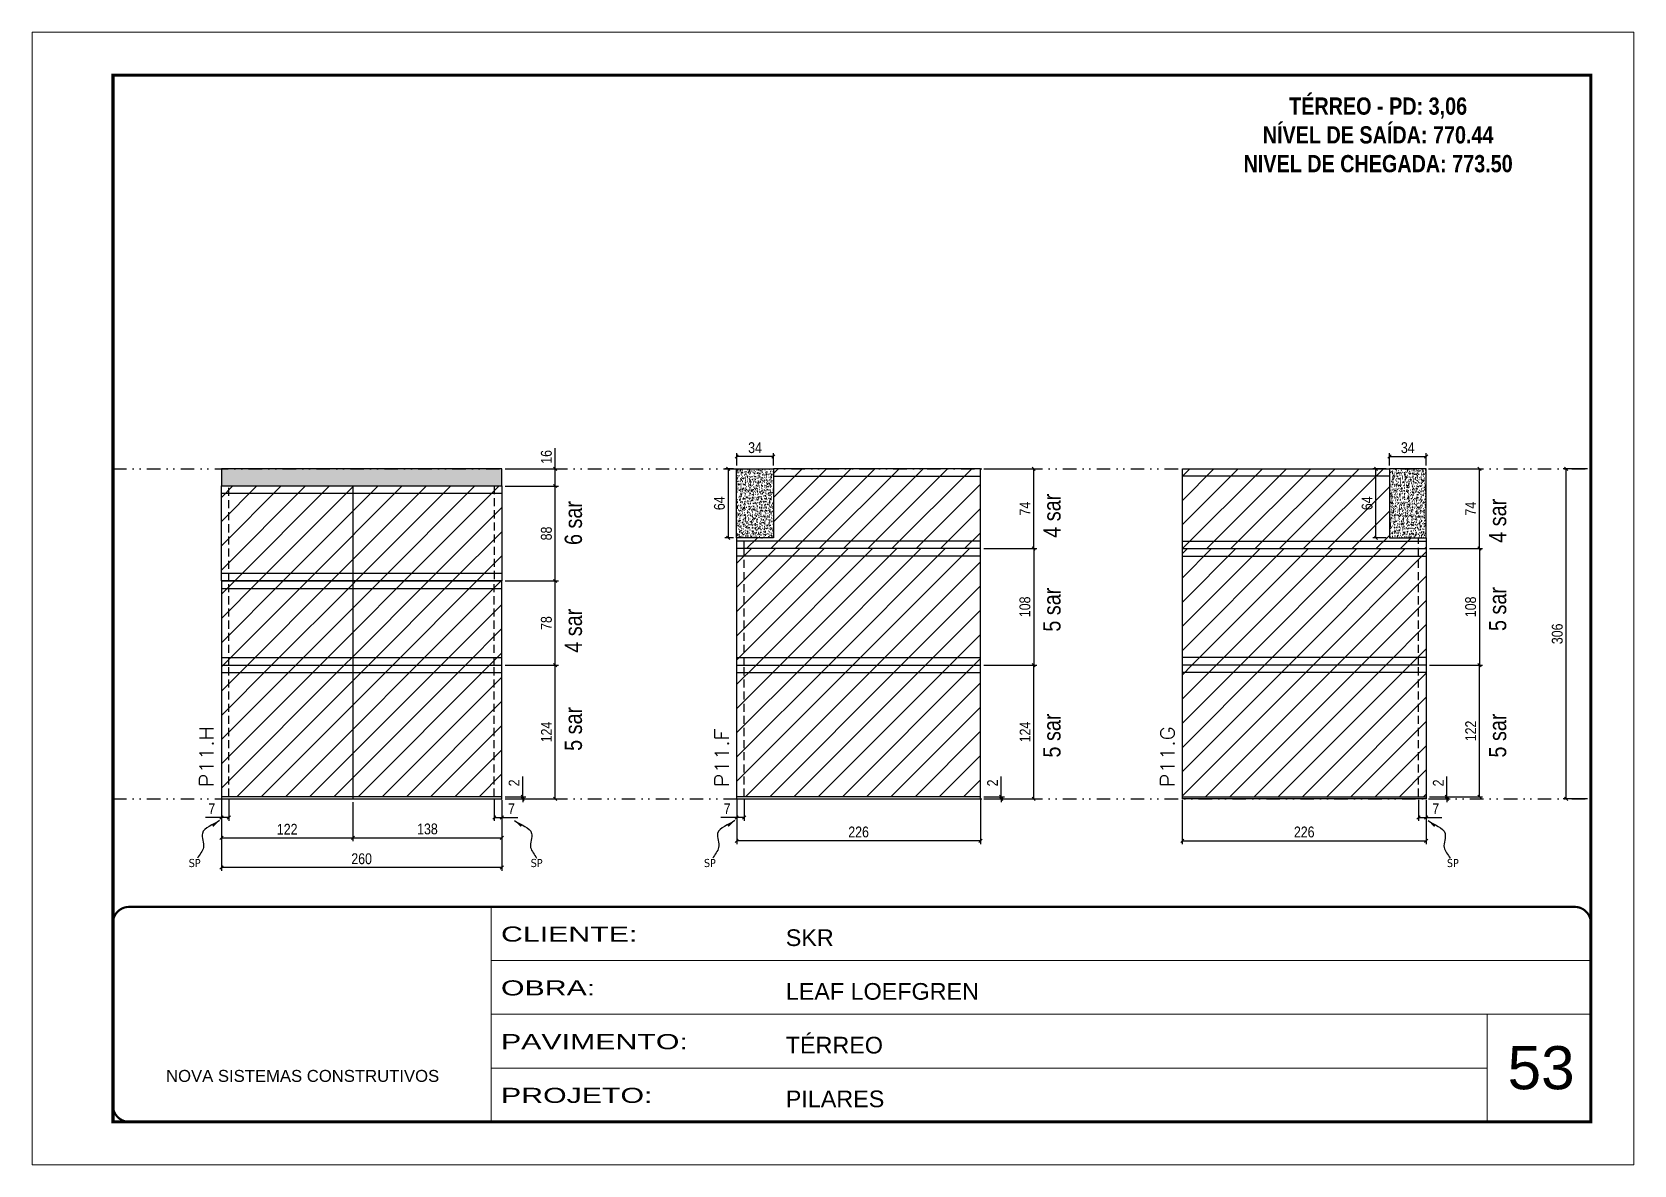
# Model space of a CAD drawing. Extents: x 14400 to 27878, y -21631 to 6985.
# Drawn here: x 14413 to 15898, y -8997 to -7947 of the extents above; entities that cross this region are included whole.
import ezdxf

# ---------------------------------------------------------------- set-up
doc = ezdxf.new("R2010")
doc.units = 0
for name, pattern in [('CONTINUO', [0]), ('DASHED', [0.75, 0.5, -0.25]), ('DIVIDE2', [0.625, 0.25, -0.125, 0, -0.125, 0, -0.125]), ('HIDDEN', [0.375, 0.25, -0.125])]:
    doc.linetypes.add(name, pattern=pattern)
for name, color, linetype, lineweight in [('CARIMBO', 255, 'Continuous', 9), ('Folhas', 255, 'Continuous', 9), ('Hachura', 251, 'Continuous', 9), ('SARRAFO DE PRESSAO', 251, 'DASHED', 9), ('Texto Seção', 7, 'Continuous', 15)]:
    doc.layers.add(name, color=color, linetype=linetype, lineweight=lineweight)
for name, color, linetype in [('COTA', 241, 'Continuous'), ('NOMENCLATURA', 7, 'Continuous'), ('Nível', 160, 'Continuous'), ('Painéis', 200, 'Continuous'), ('SARR_2.2x7', 40, 'Continuous'), ('Sarrafo de Pressão', 42, 'HIDDEN'), ('texto', 7, 'Continuous')]:
    doc.layers.add(name, color=color, linetype=linetype)
doc.styles.add('ARIAL', font='arial.ttf')
doc.styles.add('ARIAL_NARROW', font='ARIALN.TTF', dxfattribs={"height": 0.2})
doc.styles.add('COTA TECNICA', font='techl___.ttf', dxfattribs={"height": 10})
doc.styles.add('COTA TECNICA-50', font='techl___.ttf', dxfattribs={"height": 10})
doc.styles.add('REGUA-120', font='ROMANS.shx', dxfattribs={"height": 15})
doc.styles.add('ROMANC', font='techb___.ttf', dxfattribs={"height": 2.5})
doc.styles.get("Standard").update_dxf_attribs({"font": 'arial.ttf'})
doc.styles.add('Tecnologia', font='')
doc.styles.get('Tecnologia').set_extended_font_data('Forgotten Futurist')
doc.dimstyles.new('COTA PAINEL-50', dxfattribs={"dimtxt": 10, "dimasz": 3, "dimexe": 3, "dimexo": 3, "dimgap": 3, "dimtad": 1, "dimdec": 1, "dimzin": 12, "dimdsep": 46, "dimtxsty": 'COTA TECNICA-50', "dimblk1": 'OBLIQUE', "dimblk2": 'OBLIQUE', "dimsah": 1, "dimcen": 0.9, "dimclrd": 4, "dimclre": 4, "dimclrt": 240, "dimadec": 1, "dimazin": 3, "dimtfac": 1, "dimtdec": 1, "dimtmove": 0, "dimatfit": 3, "dimfxl": 1, "dimtolj": 1, "dimtzin": 12, "dimarcsym": 0})
doc.dimstyles.new('PAINEL', dxfattribs={"dimtxt": 10, "dimasz": 3, "dimexe": 3, "dimexo": 3, "dimgap": 3, "dimtad": 1, "dimdec": 1, "dimzin": 12, "dimdsep": 46, "dimtxsty": 'COTA TECNICA', "dimblk1": 'OBLIQUE', "dimblk2": 'OBLIQUE', "dimsah": 1, "dimcen": 0.9, "dimclrd": 4, "dimclre": 4, "dimclrt": 240, "dimadec": 1, "dimazin": 3, "dimtfac": 1, "dimtdec": 1, "dimtmove": 0, "dimatfit": 3, "dimfxl": 1, "dimtolj": 1, "dimtzin": 12, "dimarcsym": 0})
doc.dimstyles.get("Standard").update_dxf_attribs({"dimtxt": 0.18, "dimasz": 0.18, "dimexe": 0.18, "dimexo": 0.0625, "dimgap": 0.09, "dimtad": 0, "dimtih": 1, "dimtoh": 1, "dimdec": 4, "dimzin": 0, "dimdsep": 46, "dimtxsty": 'Standard', "dimcen": 0.09, "dimadec": 0, "dimazin": 0, "dimtfac": 1, "dimtdec": 4, "dimtofl": 0, "dimtmove": 0, "dimatfit": 3, "dimfxl": 1, "dimtolj": 1, "dimtzin": 0, "dimarcsym": 0})
pattern_1 = [(45, (0, -18), (-11.22532, 11.22532), [])]

msp = doc.modelspace()

# ---------------------------------------------------------------- texts
at = {"layer": 'CARIMBO', "style": 'ARIAL'}
msp.add_text('53', height=40, dxfattribs=at).set_placement((15781.33, -8926.61))
at = {"layer": 'NOMENCLATURA', "style": 'ARIAL_NARROW'}
for s, p in [('4 sar', (15366.9, -8415.42)), ('6 sar', (14923.25, -8422.18)), ('4 sar', (15780.05, -8420.09)), ('5 sar', (15366.9, -8502.49)), ('5 sar', (15780.05, -8501.91)), ('4 sar', (14923.25, -8521.97)), ('5 sar', (14923.25, -8612.95)), ('5 sar', (15366.9, -8619.14)), ('5 sar', (15780.05, -8619.14))]:
    msp.add_text(s, height=16, rotation=90, dxfattribs=at).set_placement(p)
at = {"layer": 'NOMENCLATURA', "color": 2, "insert": (15661.31, -7980.69), "char_height": 16, "attachment_point": 2, "style": 'ROMANC'}
msp.add_mtext_dynamic_manual_height_columns('\\PTÉRREO - PD: 3,06\\PNÍVEL DE SAÍDA: 770.44\\PNIVEL DE CHEGADA: 773.50', width=432.3511, gutter_width=1, heights=[0], dxfattribs=at)
at = {"layer": 'texto', "color": 0, "char_height": 7.5, "attachment_point": 5}
for insert in [(14564.23, -8716.96), (14881.26, -8716.96), (15041.88, -8716.96), (15730.59, -8716.96)]:
    msp.add_mtext('{\\fTahoma|b0|i0|c0|p34;\\C4;SP}', dxfattribs=dict(at, insert=insert))
at = {"layer": 'Texto Seção', "style": 'REGUA-120', "width": 1.1}
for s, p in [('P11.H', (14581.76, -8646.7)), ('P11.F', (15059.41, -8646.7)), ('P11.G', (15472.56, -8646.7))]:
    msp.add_text(s, height=13, rotation=90, dxfattribs=at).set_placement(p)

# ---------------------------------------------------------------- blocks, each defined once
blk = doc.blocks.new('9999999999')
at = {"color": 30, "linetype": 'CONTINUO'}
for p, q in [((98564.6, 34230.2), (98564.6, 34429.4)), ((98564.6, 34379.6), (99584, 34379.6)), ((98564.6, 34329.8), (99488, 34329.8)), ((99584, 34329.8), (99488, 34329.8)), ((99488, 34329.8), (99488, 34230.2)), ((98564.6, 34280), (99488, 34280))]:
    blk.add_line(p, q, dxfattribs=at)
at = {"color": 30, "linetype": 'CONTINUO', "const_width": 2}
blk.add_lwpolyline([(99584, 34230.2), (99584, 34414.4, 0.414214), (99569, 34429.4), (98229, 34429.4, 0.414214), (98214, 34414.4), (98214, 34245.2, 0.414214), (98229, 34230.2), (99584, 34230.2)], format="xyb", dxfattribs=at)
at = {"layer": 'Folhas'}
blk.add_lwpolyline([(98139, 34190.2), (99624, 34190.2), (99624, 35240.2), (98139, 35240.2)], close=True, dxfattribs=at)
at = {"layer": 'Folhas', "color": 30, "const_width": 3}
blk.add_lwpolyline([(98214, 34230.2), (99584, 34230.2), (99584, 35200.2), (98214, 35200.2)], close=True, dxfattribs=at)
at = {"color": 7, "linetype": 'Continuous', "ltscale": 5, "style": 'ARIAL'}
for s, height, p in [('SKR', 15.48, (98837.7, 34393.1)), ('LEAF LOEFGREN', 15.483, (98837.7, 34343.3)), ('TÉRREO', 15.48, (98837.7, 34293.5)), ('NOVA SISTEMAS CONSTRUTIVOS', 11.059, (98263.2, 34267.2)), ('PILARES', 15.48, (98837.7, 34243.7))]:
    blk.add_text(s, height=height, dxfattribs=at).set_placement(p)
at = {"layer": 'Folhas', "color": 7, "style": 'Tecnologia', "width": 1.5}
for s, p in [('CLIENTE:', (98573.7, 34397.2)), ('OBRA:', (98573.7, 34347.3)), ('PAVIMENTO:', (98573.7, 34297.5)), ('PROJETO:', (98573.7, 34247.7))]:
    blk.add_text(s, height=14, dxfattribs=at).set_placement(p)
blk = doc.blocks.new('_Oblique')
at = {"color": 0, "linetype": 'ByBlock', "lineweight": -2}
blk.add_line((-0.5, -0.5), (0.5, 0.5), dxfattribs=at)
blk = doc.blocks.new('*D1557')
at = {"layer": 'COTA', "color": 4, "lineweight": -2, "transparency": 16777216}
for p, q in [((15066.7, -8658.5), (15066.7, -8699.3)), ((15292.7, -8658.5), (15292.7, -8699.3)), ((15292.7, -8696.3), (15066.7, -8696.3))]:
    blk.add_line(p, q, dxfattribs=at)
at = {"layer": 'Defpoints', "color": 0, "transparency": 16777216}
for p in [(15066.7, -8655.5), (15292.7, -8655.5), (15066.7, -8696.3)]:
    blk.add_point(p, dxfattribs=at)
at = {"layer": 'COTA', "color": 4, "lineweight": -2, "transparency": 16777216, "xscale": 3, "yscale": 3, "zscale": 3, "rotation": 180}
blk.add_blockref('_Oblique', (15066.7, -8696.3), dxfattribs=at)
at = {"layer": 'COTA', "color": 4, "lineweight": -2, "transparency": 16777216, "xscale": 3, "yscale": 3, "zscale": 3}
blk.add_blockref('_Oblique', (15292.7, -8696.3), dxfattribs=at)
at = {"layer": 'COTA', "color": 240, "transparency": 16777216, "insert": (15179.7, -8688.2), "char_height": 10, "attachment_point": 5, "style": 'COTA TECNICA'}
blk.add_mtext('\\A1;226', dxfattribs=at)
blk = doc.blocks.new('*D1558')
at = {"layer": 'COTA', "color": 4, "lineweight": -2, "transparency": 16777216}
for p, q in [((15066.7, -8660.5), (15066.7, -8677.7)), ((15073.7, -8658.5), (15073.7, -8677.7)), ((15066.7, -8674.7), (15051.9, -8674.7)), ((15073.7, -8674.7), (15066.7, -8674.7))]:
    blk.add_line(p, q, dxfattribs=at)
at = {"layer": 'Defpoints', "color": 0, "transparency": 16777216}
for p in [(15066.7, -8657.5), (15073.7, -8655.5), (15066.7, -8674.7)]:
    blk.add_point(p, dxfattribs=at)
at = {"layer": 'COTA', "color": 4, "lineweight": -2, "transparency": 16777216, "xscale": 3, "yscale": 3, "zscale": 3, "rotation": 180}
blk.add_blockref('_Oblique', (15066.7, -8674.7), dxfattribs=at)
at = {"layer": 'COTA', "color": 4, "lineweight": -2, "transparency": 16777216, "xscale": 3, "yscale": 3, "zscale": 3}
blk.add_blockref('_Oblique', (15073.7, -8674.7), dxfattribs=at)
at = {"layer": 'COTA', "color": 240, "transparency": 16777216, "insert": (15057.8, -8666.6), "char_height": 10, "attachment_point": 5, "style": 'COTA TECNICA-50'}
blk.add_mtext('\\A1;7', dxfattribs=at)
blk = doc.blocks.new('*D1559')
at = {"layer": 'COTA', "color": 4, "lineweight": -2, "transparency": 16777216}
for p, q in [((15311.9, -8655.5), (15311.9, -8636.7)), ((15295.7, -8655.5), (15314.9, -8655.5)), ((15295.7, -8657.5), (15314.9, -8657.5)), ((15311.9, -8657.5), (15311.9, -8655.5)), ((15311.9, -8657.5), (15311.9, -8660.5))]:
    blk.add_line(p, q, dxfattribs=at)
at = {"layer": 'Defpoints', "color": 0, "transparency": 16777216}
for p in [(15292.7, -8655.5), (15292.7, -8657.5), (15311.9, -8657.5)]:
    blk.add_point(p, dxfattribs=at)
at = {"layer": 'COTA', "color": 4, "lineweight": -2, "transparency": 16777216, "xscale": 3, "yscale": 3, "zscale": 3}
for p, rotation in [((15311.9, -8655.5), 270), ((15311.9, -8657.5), 90)]:
    blk.add_blockref('_Oblique', p, dxfattribs=dict(at, rotation=rotation))
at = {"layer": 'COTA', "color": 240, "transparency": 16777216, "insert": (15303.9, -8642.7), "char_height": 10, "attachment_point": 5, "rotation": 90, "style": 'COTA TECNICA-50'}
blk.add_mtext('\\A1;2', dxfattribs=at)
blk = doc.blocks.new('*D1539')
at = {"layer": 'COTA', "color": 4, "linetype": 'ByBlock', "lineweight": -2, "transparency": 16777216}
for p, q in [((15295.7, -8533.5), (15345, -8533.5)), ((15342, -8657.5), (15342, -8533.5)), ((15295.7, -8657.5), (15345, -8657.5))]:
    blk.add_line(p, q, dxfattribs=at)
at = {"layer": 'Defpoints', "color": 0, "linetype": 'ByBlock', "transparency": 16777216}
for p in [(15292.7, -8533.5), (15342, -8533.5), (15292.7, -8657.5)]:
    blk.add_point(p, dxfattribs=at)
at = {"layer": 'COTA', "color": 4, "linetype": 'ByBlock', "lineweight": -2, "transparency": 16777216, "xscale": 3, "yscale": 3, "zscale": 3}
for p, rotation in [((15342, -8533.5), 90), ((15342, -8657.5), 270)]:
    blk.add_blockref('_Oblique', p, dxfattribs=dict(at, rotation=rotation))
at = {"layer": 'COTA', "color": 240, "linetype": 'ByBlock', "transparency": 16777216, "insert": (15334, -8595.5), "char_height": 10, "attachment_point": 5, "rotation": 90, "style": 'COTA TECNICA'}
blk.add_mtext('\\A1;124', dxfattribs=at)
blk = doc.blocks.new('*D1540')
at = {"layer": 'COTA', "color": 4, "linetype": 'ByBlock', "lineweight": -2, "transparency": 16777216}
for p, q in [((15295.7, -8533.5), (15345, -8533.5)), ((15342, -8657.5), (15342, -8533.5)), ((15295.7, -8657.5), (15345, -8657.5))]:
    blk.add_line(p, q, dxfattribs=at)
at = {"layer": 'Defpoints', "color": 0, "linetype": 'ByBlock', "transparency": 16777216}
for p in [(15292.7, -8533.5), (15342, -8533.5), (15292.7, -8657.5)]:
    blk.add_point(p, dxfattribs=at)
at = {"layer": 'COTA', "color": 4, "linetype": 'ByBlock', "lineweight": -2, "transparency": 16777216, "xscale": 3, "yscale": 3, "zscale": 3}
for p, rotation in [((15342, -8533.5), 90), ((15342, -8657.5), 270)]:
    blk.add_blockref('_Oblique', p, dxfattribs=dict(at, rotation=rotation))
at = {"layer": 'COTA', "color": 240, "linetype": 'ByBlock', "transparency": 16777216, "insert": (15334, -8595.5), "char_height": 10, "attachment_point": 5, "rotation": 90, "style": 'COTA TECNICA'}
blk.add_mtext('\\A1;124', dxfattribs=at)
blk = doc.blocks.new('*D1541')
at = {"layer": 'COTA', "color": 4, "lineweight": -2, "transparency": 16777216}
for p, q in [((14589, -8658.5), (14589, -8724.1)), ((14849, -8658.5), (14849, -8724.1)), ((14849, -8721.1), (14589, -8721.1))]:
    blk.add_line(p, q, dxfattribs=at)
at = {"layer": 'Defpoints', "color": 0, "transparency": 16777216}
for p in [(14589, -8655.5), (14849, -8655.5), (14589, -8721.1)]:
    blk.add_point(p, dxfattribs=at)
at = {"layer": 'COTA', "color": 4, "lineweight": -2, "transparency": 16777216, "xscale": 3, "yscale": 3, "zscale": 3, "rotation": 180}
blk.add_blockref('_Oblique', (14589, -8721.1), dxfattribs=at)
at = {"layer": 'COTA', "color": 4, "lineweight": -2, "transparency": 16777216, "xscale": 3, "yscale": 3, "zscale": 3}
blk.add_blockref('_Oblique', (14849, -8721.1), dxfattribs=at)
at = {"layer": 'COTA', "color": 240, "transparency": 16777216, "insert": (14719, -8713), "char_height": 10, "attachment_point": 5, "style": 'COTA TECNICA'}
blk.add_mtext('\\A1;260', dxfattribs=at)
blk = doc.blocks.new('*D1542')
at = {"layer": 'COTA', "color": 4, "lineweight": -2, "transparency": 16777216}
for p, q in [((14842, -8658.5), (14842, -8677.7)), ((14849, -8660.5), (14849, -8677.7)), ((14842, -8674.7), (14849, -8674.7)), ((14849, -8674.7), (14863.7, -8674.7))]:
    blk.add_line(p, q, dxfattribs=at)
at = {"layer": 'Defpoints', "color": 0, "transparency": 16777216}
for p in [(14842, -8655.5), (14849, -8657.5), (14849, -8674.7)]:
    blk.add_point(p, dxfattribs=at)
at = {"layer": 'COTA', "color": 4, "lineweight": -2, "transparency": 16777216, "xscale": 3, "yscale": 3, "zscale": 3, "rotation": 180}
blk.add_blockref('_Oblique', (14842, -8674.7), dxfattribs=at)
at = {"layer": 'COTA', "color": 4, "lineweight": -2, "transparency": 16777216, "xscale": 3, "yscale": 3, "zscale": 3}
blk.add_blockref('_Oblique', (14849, -8674.7), dxfattribs=at)
at = {"layer": 'COTA', "color": 240, "transparency": 16777216, "insert": (14857.9, -8666.6), "char_height": 10, "attachment_point": 5, "style": 'COTA TECNICA-50'}
blk.add_mtext('\\A1;7', dxfattribs=at)
blk = doc.blocks.new('*D1543')
at = {"layer": 'COTA', "color": 4, "lineweight": -2, "transparency": 16777216}
for p, q in [((14589, -8660.5), (14589, -8677.7)), ((14596, -8658.5), (14596, -8677.7)), ((14589, -8674.7), (14574.3, -8674.7)), ((14596, -8674.7), (14589, -8674.7))]:
    blk.add_line(p, q, dxfattribs=at)
at = {"layer": 'Defpoints', "color": 0, "transparency": 16777216}
for p in [(14589, -8657.5), (14596, -8655.5), (14589, -8674.7)]:
    blk.add_point(p, dxfattribs=at)
at = {"layer": 'COTA', "color": 4, "lineweight": -2, "transparency": 16777216, "xscale": 3, "yscale": 3, "zscale": 3, "rotation": 180}
blk.add_blockref('_Oblique', (14589, -8674.7), dxfattribs=at)
at = {"layer": 'COTA', "color": 4, "lineweight": -2, "transparency": 16777216, "xscale": 3, "yscale": 3, "zscale": 3}
blk.add_blockref('_Oblique', (14596, -8674.7), dxfattribs=at)
at = {"layer": 'COTA', "color": 240, "transparency": 16777216, "insert": (14580.1, -8666.6), "char_height": 10, "attachment_point": 5, "style": 'COTA TECNICA-50'}
blk.add_mtext('\\A1;7', dxfattribs=at)
blk = doc.blocks.new('*D1544')
at = {"layer": 'COTA', "color": 4, "lineweight": -2, "transparency": 16777216}
for p, q in [((14868.3, -8655.5), (14868.3, -8636.7)), ((14852, -8655.5), (14871.3, -8655.5)), ((14852, -8657.5), (14871.3, -8657.5)), ((14868.3, -8657.5), (14868.3, -8655.5)), ((14868.3, -8657.5), (14868.3, -8660.5))]:
    blk.add_line(p, q, dxfattribs=at)
at = {"layer": 'Defpoints', "color": 0, "transparency": 16777216}
for p in [(14849, -8655.5), (14849, -8657.5), (14868.3, -8657.5)]:
    blk.add_point(p, dxfattribs=at)
at = {"layer": 'COTA', "color": 4, "lineweight": -2, "transparency": 16777216, "xscale": 3, "yscale": 3, "zscale": 3}
for p, rotation in [((14868.3, -8655.5), 270), ((14868.3, -8657.5), 90)]:
    blk.add_blockref('_Oblique', p, dxfattribs=dict(at, rotation=rotation))
at = {"layer": 'COTA', "color": 240, "transparency": 16777216, "insert": (14860.3, -8642.7), "char_height": 10, "attachment_point": 5, "rotation": 90, "style": 'COTA TECNICA-50'}
blk.add_mtext('\\A1;2', dxfattribs=at)
blk = doc.blocks.new('*D1545')
at = {"layer": 'COTA', "color": 4, "linetype": 'ByBlock', "lineweight": -2, "transparency": 16777216}
for p, q in [((14852, -8533.5), (14901.4, -8533.5)), ((14898.4, -8657.5), (14898.4, -8533.5)), ((14852, -8657.5), (14901.4, -8657.5))]:
    blk.add_line(p, q, dxfattribs=at)
at = {"layer": 'Defpoints', "color": 0, "linetype": 'ByBlock', "transparency": 16777216}
for p in [(14849, -8533.5), (14898.4, -8533.5), (14849, -8657.5)]:
    blk.add_point(p, dxfattribs=at)
at = {"layer": 'COTA', "color": 4, "linetype": 'ByBlock', "lineweight": -2, "transparency": 16777216, "xscale": 3, "yscale": 3, "zscale": 3}
for p, rotation in [((14898.4, -8533.5), 90), ((14898.4, -8657.5), 270)]:
    blk.add_blockref('_Oblique', p, dxfattribs=dict(at, rotation=rotation))
at = {"layer": 'COTA', "color": 240, "linetype": 'ByBlock', "transparency": 16777216, "insert": (14890.3, -8595.5), "char_height": 10, "attachment_point": 5, "rotation": 90, "style": 'COTA TECNICA'}
blk.add_mtext('\\A1;124', dxfattribs=at)
blk = doc.blocks.new('*D1546')
at = {"layer": 'COTA', "color": 4, "linetype": 'ByBlock', "lineweight": -2, "transparency": 16777216}
for p, q in [((14852, -8533.5), (14901.4, -8533.5)), ((14898.4, -8657.5), (14898.4, -8533.5)), ((14852, -8657.5), (14901.4, -8657.5))]:
    blk.add_line(p, q, dxfattribs=at)
at = {"layer": 'Defpoints', "color": 0, "linetype": 'ByBlock', "transparency": 16777216}
for p in [(14849, -8533.5), (14898.4, -8533.5), (14849, -8657.5)]:
    blk.add_point(p, dxfattribs=at)
at = {"layer": 'COTA', "color": 4, "linetype": 'ByBlock', "lineweight": -2, "transparency": 16777216, "xscale": 3, "yscale": 3, "zscale": 3}
for p, rotation in [((14898.4, -8533.5), 90), ((14898.4, -8657.5), 270)]:
    blk.add_blockref('_Oblique', p, dxfattribs=dict(at, rotation=rotation))
at = {"layer": 'COTA', "color": 240, "linetype": 'ByBlock', "transparency": 16777216, "insert": (14890.3, -8595.5), "char_height": 10, "attachment_point": 5, "rotation": 90, "style": 'COTA TECNICA'}
blk.add_mtext('\\A1;124', dxfattribs=at)
blk = doc.blocks.new('*D1547')
at = {"layer": 'COTA', "color": 4, "lineweight": -2, "transparency": 16777216}
for p, q in [((14711, -8660.5), (14711, -8696.6)), ((14849, -8660.5), (14849, -8696.6)), ((14711, -8693.6), (14849, -8693.6))]:
    blk.add_line(p, q, dxfattribs=at)
at = {"layer": 'Defpoints', "color": 0, "transparency": 16777216}
for p in [(14711, -8657.5), (14849, -8657.5), (14849, -8693.6)]:
    blk.add_point(p, dxfattribs=at)
at = {"layer": 'COTA', "color": 4, "lineweight": -2, "transparency": 16777216, "xscale": 3, "yscale": 3, "zscale": 3, "rotation": 180}
blk.add_blockref('_Oblique', (14711, -8693.6), dxfattribs=at)
at = {"layer": 'COTA', "color": 4, "lineweight": -2, "transparency": 16777216, "xscale": 3, "yscale": 3, "zscale": 3}
blk.add_blockref('_Oblique', (14849, -8693.6), dxfattribs=at)
at = {"layer": 'COTA', "color": 240, "transparency": 16777216, "insert": (14780, -8685.4), "char_height": 10, "attachment_point": 5, "style": 'COTA TECNICA'}
blk.add_mtext('\\A1;138', dxfattribs=at)
blk = doc.blocks.new('*D1548')
at = {"layer": 'COTA', "color": 4, "lineweight": -2, "transparency": 16777216}
for p, q in [((14589, -8660.5), (14589, -8696.6)), ((14711, -8660.5), (14711, -8696.6)), ((14589, -8693.6), (14711, -8693.6))]:
    blk.add_line(p, q, dxfattribs=at)
at = {"layer": 'Defpoints', "color": 0, "transparency": 16777216}
for p in [(14589, -8657.5), (14711, -8657.5), (14711, -8693.6)]:
    blk.add_point(p, dxfattribs=at)
at = {"layer": 'COTA', "color": 4, "lineweight": -2, "transparency": 16777216, "xscale": 3, "yscale": 3, "zscale": 3, "rotation": 180}
blk.add_blockref('_Oblique', (14589, -8693.6), dxfattribs=at)
at = {"layer": 'COTA', "color": 4, "lineweight": -2, "transparency": 16777216, "xscale": 3, "yscale": 3, "zscale": 3}
blk.add_blockref('_Oblique', (14711, -8693.6), dxfattribs=at)
at = {"layer": 'COTA', "color": 240, "transparency": 16777216, "insert": (14650, -8685.6), "char_height": 10, "attachment_point": 5, "style": 'COTA TECNICA'}
blk.add_mtext('\\A1;122', dxfattribs=at)
blk = doc.blocks.new('*D1549')
at = {"layer": 'COTA', "color": 4, "lineweight": -2, "transparency": 16777216}
for p, q in [((15063.7, -8351.5), (15055.8, -8351.5)), ((15058.8, -8351.5), (15058.8, -8415.5)), ((15063.7, -8415.5), (15055.8, -8415.5))]:
    blk.add_line(p, q, dxfattribs=at)
at = {"layer": 'Defpoints', "color": 0, "transparency": 16777216}
for p in [(15066.7, -8351.5), (15058.8, -8415.5), (15066.7, -8415.5)]:
    blk.add_point(p, dxfattribs=at)
at = {"layer": 'COTA', "color": 4, "lineweight": -2, "transparency": 16777216, "xscale": 3, "yscale": 3, "zscale": 3}
for p, rotation in [((15058.8, -8351.5), 90), ((15058.8, -8415.5), 270)]:
    blk.add_blockref('_Oblique', p, dxfattribs=dict(at, rotation=rotation))
at = {"layer": 'COTA', "color": 240, "transparency": 16777216, "insert": (15050.7, -8383.5), "char_height": 10, "attachment_point": 5, "rotation": 90, "style": 'COTA TECNICA'}
blk.add_mtext('\\A1;64', dxfattribs=at)
blk = doc.blocks.new('*D1550')
at = {"layer": 'COTA', "color": 4, "lineweight": -2, "transparency": 16777216}
for p, q in [((15066.7, -8348.5), (15066.7, -8337.2)), ((15100.7, -8340.2), (15066.7, -8340.2)), ((15100.7, -8348.5), (15100.7, -8337.2))]:
    blk.add_line(p, q, dxfattribs=at)
at = {"layer": 'Defpoints', "color": 0, "transparency": 16777216}
for p in [(15066.7, -8340.2), (15066.7, -8351.5), (15100.7, -8351.5)]:
    blk.add_point(p, dxfattribs=at)
at = {"layer": 'COTA', "color": 4, "lineweight": -2, "transparency": 16777216, "xscale": 3, "yscale": 3, "zscale": 3, "rotation": 180}
blk.add_blockref('_Oblique', (15066.7, -8340.2), dxfattribs=at)
at = {"layer": 'COTA', "color": 4, "lineweight": -2, "transparency": 16777216, "xscale": 3, "yscale": 3, "zscale": 3}
blk.add_blockref('_Oblique', (15100.7, -8340.2), dxfattribs=at)
at = {"layer": 'COTA', "color": 240, "transparency": 16777216, "insert": (15083.7, -8332), "char_height": 10, "attachment_point": 5, "style": 'COTA TECNICA'}
blk.add_mtext('\\A1;34', dxfattribs=at)
blk = doc.blocks.new('*D1551')
at = {"layer": 'COTA', "color": 4, "lineweight": -2, "transparency": 16777216}
for p, q in [((15479.8, -8658.5), (15479.8, -8699.3)), ((15705.8, -8658.5), (15705.8, -8699.3)), ((15479.8, -8696.3), (15705.8, -8696.3))]:
    blk.add_line(p, q, dxfattribs=at)
at = {"layer": 'Defpoints', "color": 0, "transparency": 16777216}
for p in [(15479.8, -8655.5), (15705.8, -8655.5), (15705.8, -8696.3)]:
    blk.add_point(p, dxfattribs=at)
at = {"layer": 'COTA', "color": 4, "lineweight": -2, "transparency": 16777216, "xscale": 3, "yscale": 3, "zscale": 3, "rotation": 180}
blk.add_blockref('_Oblique', (15479.8, -8696.3), dxfattribs=at)
at = {"layer": 'COTA', "color": 4, "lineweight": -2, "transparency": 16777216, "xscale": 3, "yscale": 3, "zscale": 3}
blk.add_blockref('_Oblique', (15705.8, -8696.3), dxfattribs=at)
at = {"layer": 'COTA', "color": 240, "transparency": 16777216, "insert": (15592.8, -8688.2), "char_height": 10, "attachment_point": 5, "style": 'COTA TECNICA'}
blk.add_mtext('\\A1;226', dxfattribs=at)
blk = doc.blocks.new('*D1552')
at = {"layer": 'COTA', "color": 4, "lineweight": -2, "transparency": 16777216}
for p, q in [((15698.8, -8658.5), (15698.8, -8677.7)), ((15705.8, -8660.5), (15705.8, -8677.7)), ((15698.8, -8674.7), (15705.8, -8674.7)), ((15705.8, -8674.7), (15720.5, -8674.7))]:
    blk.add_line(p, q, dxfattribs=at)
at = {"layer": 'Defpoints', "color": 0, "transparency": 16777216}
for p in [(15698.8, -8655.5), (15705.8, -8657.5), (15705.8, -8674.7)]:
    blk.add_point(p, dxfattribs=at)
at = {"layer": 'COTA', "color": 4, "lineweight": -2, "transparency": 16777216, "xscale": 3, "yscale": 3, "zscale": 3, "rotation": 180}
blk.add_blockref('_Oblique', (15698.8, -8674.7), dxfattribs=at)
at = {"layer": 'COTA', "color": 4, "lineweight": -2, "transparency": 16777216, "xscale": 3, "yscale": 3, "zscale": 3}
blk.add_blockref('_Oblique', (15705.8, -8674.7), dxfattribs=at)
at = {"layer": 'COTA', "color": 240, "transparency": 16777216, "insert": (15714.7, -8666.6), "char_height": 10, "attachment_point": 5, "style": 'COTA TECNICA-50'}
blk.add_mtext('\\A1;7', dxfattribs=at)
blk = doc.blocks.new('*D1553')
at = {"layer": 'COTA', "color": 4, "lineweight": -2, "transparency": 16777216}
for p, q in [((15725.1, -8655.5), (15725.1, -8636.7)), ((15708.8, -8655.5), (15728.1, -8655.5)), ((15708.8, -8657.5), (15728.1, -8657.5)), ((15725.1, -8657.5), (15725.1, -8655.5)), ((15725.1, -8657.5), (15725.1, -8660.5))]:
    blk.add_line(p, q, dxfattribs=at)
at = {"layer": 'Defpoints', "color": 0, "transparency": 16777216}
for p in [(15705.8, -8655.5), (15705.8, -8657.5), (15725.1, -8657.5)]:
    blk.add_point(p, dxfattribs=at)
at = {"layer": 'COTA', "color": 4, "lineweight": -2, "transparency": 16777216, "xscale": 3, "yscale": 3, "zscale": 3}
for p, rotation in [((15725.1, -8655.5), 270), ((15725.1, -8657.5), 90)]:
    blk.add_blockref('_Oblique', p, dxfattribs=dict(at, rotation=rotation))
at = {"layer": 'COTA', "color": 240, "transparency": 16777216, "insert": (15717.1, -8642.7), "char_height": 10, "attachment_point": 5, "rotation": 90, "style": 'COTA TECNICA-50'}
blk.add_mtext('\\A1;2', dxfattribs=at)
blk = doc.blocks.new('*D1554')
at = {"layer": 'COTA', "color": 4, "lineweight": -2, "transparency": 16777216}
for p, q in [((15671.8, -8348.5), (15671.8, -8337.2)), ((15671.8, -8340.2), (15705.8, -8340.2)), ((15705.8, -8348.5), (15705.8, -8337.2))]:
    blk.add_line(p, q, dxfattribs=at)
at = {"layer": 'Defpoints', "color": 0, "transparency": 16777216}
for p in [(15705.8, -8340.2), (15671.8, -8351.5), (15705.8, -8351.5)]:
    blk.add_point(p, dxfattribs=at)
at = {"layer": 'COTA', "color": 4, "lineweight": -2, "transparency": 16777216, "xscale": 3, "yscale": 3, "zscale": 3, "rotation": 180}
blk.add_blockref('_Oblique', (15671.8, -8340.2), dxfattribs=at)
at = {"layer": 'COTA', "color": 4, "lineweight": -2, "transparency": 16777216, "xscale": 3, "yscale": 3, "zscale": 3}
blk.add_blockref('_Oblique', (15705.8, -8340.2), dxfattribs=at)
at = {"layer": 'COTA', "color": 240, "transparency": 16777216, "insert": (15688.8, -8332), "char_height": 10, "attachment_point": 5, "style": 'COTA TECNICA'}
blk.add_mtext('\\A1;34', dxfattribs=at)
blk = doc.blocks.new('*D1555')
at = {"layer": 'COTA', "color": 4, "lineweight": -2, "transparency": 16777216}
for p, q in [((15708.8, -8533.5), (15758.2, -8533.5)), ((15755.2, -8655.5), (15755.2, -8533.5)), ((15708.8, -8655.5), (15758.2, -8655.5))]:
    blk.add_line(p, q, dxfattribs=at)
at = {"layer": 'Defpoints', "color": 0, "transparency": 16777216}
for p in [(15705.8, -8533.5), (15755.2, -8533.5), (15705.8, -8655.5)]:
    blk.add_point(p, dxfattribs=at)
at = {"layer": 'COTA', "color": 4, "lineweight": -2, "transparency": 16777216, "xscale": 3, "yscale": 3, "zscale": 3}
for p, rotation in [((15755.2, -8533.5), 90), ((15755.2, -8655.5), 270)]:
    blk.add_blockref('_Oblique', p, dxfattribs=dict(at, rotation=rotation))
at = {"layer": 'COTA', "color": 240, "transparency": 16777216, "insert": (15747.1, -8594.5), "char_height": 10, "attachment_point": 5, "rotation": 90, "style": 'COTA TECNICA'}
blk.add_mtext('\\A1;122', dxfattribs=at)
blk = doc.blocks.new('*D1556')
at = {"layer": 'COTA', "color": 4, "lineweight": -2, "transparency": 16777216}
for p, q in [((15668.8, -8351.5), (15656.3, -8351.5)), ((15659.3, -8415.5), (15659.3, -8351.5)), ((15668.8, -8415.5), (15656.3, -8415.5))]:
    blk.add_line(p, q, dxfattribs=at)
at = {"layer": 'Defpoints', "color": 0, "transparency": 16777216}
for p in [(15659.3, -8351.5), (15671.8, -8351.5), (15671.8, -8415.5)]:
    blk.add_point(p, dxfattribs=at)
at = {"layer": 'COTA', "color": 4, "lineweight": -2, "transparency": 16777216, "xscale": 3, "yscale": 3, "zscale": 3}
for p, rotation in [((15659.3, -8351.5), 90), ((15659.3, -8415.5), 270)]:
    blk.add_blockref('_Oblique', p, dxfattribs=dict(at, rotation=rotation))
at = {"layer": 'COTA', "color": 240, "transparency": 16777216, "insert": (15651.1, -8383.5), "char_height": 10, "attachment_point": 5, "rotation": 90, "style": 'COTA TECNICA'}
blk.add_mtext('\\A1;64', dxfattribs=at)
blk = doc.blocks.new('*D1560')
at = {"layer": 'COTA', "color": 4, "lineweight": -2, "transparency": 16777216}
for p, q in [((14852, -8455.5), (14901.4, -8455.5)), ((14898.4, -8533.5), (14898.4, -8455.5)), ((14852, -8533.5), (14901.4, -8533.5))]:
    blk.add_line(p, q, dxfattribs=at)
at = {"layer": 'Defpoints', "color": 0, "transparency": 16777216}
for p in [(14849, -8455.5), (14898.4, -8455.5), (14849, -8533.5)]:
    blk.add_point(p, dxfattribs=at)
at = {"layer": 'COTA', "color": 4, "lineweight": -2, "transparency": 16777216, "xscale": 3, "yscale": 3, "zscale": 3}
for p, rotation in [((14898.4, -8455.5), 90), ((14898.4, -8533.5), 270)]:
    blk.add_blockref('_Oblique', p, dxfattribs=dict(at, rotation=rotation))
at = {"layer": 'COTA', "color": 240, "transparency": 16777216, "insert": (14890.3, -8494.5), "char_height": 10, "attachment_point": 5, "rotation": 90, "style": 'COTA TECNICA'}
blk.add_mtext('\\A1;78', dxfattribs=at)
blk = doc.blocks.new('*D1561')
at = {"layer": 'COTA', "color": 4, "lineweight": -2, "transparency": 16777216}
for p, q in [((14898.4, -8351.5), (14898.4, -8332.5)), ((14852, -8351.5), (14901.4, -8351.5)), ((14898.4, -8367.5), (14898.4, -8351.5)), ((14852, -8367.5), (14901.4, -8367.5))]:
    blk.add_line(p, q, dxfattribs=at)
at = {"layer": 'Defpoints', "color": 0, "transparency": 16777216}
for p in [(14849, -8351.5), (14898.4, -8351.5), (14849, -8367.5)]:
    blk.add_point(p, dxfattribs=at)
at = {"layer": 'COTA', "color": 4, "lineweight": -2, "transparency": 16777216, "xscale": 3, "yscale": 3, "zscale": 3}
for p, rotation in [((14898.4, -8351.5), 90), ((14898.4, -8367.5), 270)]:
    blk.add_blockref('_Oblique', p, dxfattribs=dict(at, rotation=rotation))
at = {"layer": 'COTA', "color": 240, "transparency": 16777216, "insert": (14890.3, -8340.5), "char_height": 10, "attachment_point": 5, "rotation": 90, "style": 'COTA TECNICA'}
blk.add_mtext('\\A1;16', dxfattribs=at)
blk = doc.blocks.new('*D1562')
at = {"layer": 'COTA', "color": 4, "lineweight": -2, "transparency": 16777216}
for p, q in [((15708.8, -8351.5), (15758.2, -8351.5)), ((15755.2, -8425.5), (15755.2, -8351.5)), ((15708.8, -8425.5), (15758.2, -8425.5))]:
    blk.add_line(p, q, dxfattribs=at)
at = {"layer": 'Defpoints', "color": 0, "transparency": 16777216}
for p in [(15705.8, -8351.5), (15755.2, -8351.5), (15705.8, -8425.5)]:
    blk.add_point(p, dxfattribs=at)
at = {"layer": 'COTA', "color": 4, "lineweight": -2, "transparency": 16777216, "xscale": 3, "yscale": 3, "zscale": 3}
for p, rotation in [((15755.2, -8351.5), 90), ((15755.2, -8425.5), 270)]:
    blk.add_blockref('_Oblique', p, dxfattribs=dict(at, rotation=rotation))
at = {"layer": 'COTA', "color": 240, "transparency": 16777216, "insert": (15747.1, -8388.5), "char_height": 10, "attachment_point": 5, "rotation": 90, "style": 'COTA TECNICA'}
blk.add_mtext('\\A1;74', dxfattribs=at)
blk = doc.blocks.new('*D1563')
at = {"layer": 'COTA', "color": 4, "lineweight": -2, "transparency": 16777216}
for p, q in [((15295.7, -8351.5), (15345, -8351.5)), ((15342, -8425.5), (15342, -8351.5)), ((15295.7, -8425.5), (15345, -8425.5))]:
    blk.add_line(p, q, dxfattribs=at)
at = {"layer": 'Defpoints', "color": 0, "transparency": 16777216}
for p in [(15292.7, -8351.5), (15342, -8351.5), (15292.7, -8425.5)]:
    blk.add_point(p, dxfattribs=at)
at = {"layer": 'COTA', "color": 4, "lineweight": -2, "transparency": 16777216, "xscale": 3, "yscale": 3, "zscale": 3}
for p, rotation in [((15342, -8351.5), 90), ((15342, -8425.5), 270)]:
    blk.add_blockref('_Oblique', p, dxfattribs=dict(at, rotation=rotation))
at = {"layer": 'COTA', "color": 240, "transparency": 16777216, "insert": (15334, -8388.5), "char_height": 10, "attachment_point": 5, "rotation": 90, "style": 'COTA TECNICA'}
blk.add_mtext('\\A1;74', dxfattribs=at)
blk = doc.blocks.new('*D1567')
at = {"layer": 'COTA', "color": 4, "lineweight": -2, "transparency": 16777216}
for p, q in [((14852, -8367.5), (14901.4, -8367.5)), ((14898.4, -8455.5), (14898.4, -8367.5)), ((14852, -8455.5), (14901.4, -8455.5))]:
    blk.add_line(p, q, dxfattribs=at)
at = {"layer": 'Defpoints', "color": 0, "transparency": 16777216}
for p in [(14849, -8367.5), (14898.4, -8367.5), (14849, -8455.5)]:
    blk.add_point(p, dxfattribs=at)
at = {"layer": 'COTA', "color": 4, "lineweight": -2, "transparency": 16777216, "xscale": 3, "yscale": 3, "zscale": 3}
for p, rotation in [((14898.4, -8367.5), 90), ((14898.4, -8455.5), 270)]:
    blk.add_blockref('_Oblique', p, dxfattribs=dict(at, rotation=rotation))
at = {"layer": 'COTA', "color": 240, "transparency": 16777216, "insert": (14890.3, -8411.5), "char_height": 10, "attachment_point": 5, "rotation": 90, "style": 'COTA TECNICA'}
blk.add_mtext('\\A1;88', dxfattribs=at)
blk = doc.blocks.new('*D1568')
at = {"layer": 'COTA', "color": 4, "lineweight": -2, "transparency": 16777216}
for p, q in [((15295.7, -8425.5), (15345, -8425.5)), ((15342, -8425.5), (15342, -8533.5)), ((15295.7, -8533.5), (15345, -8533.5))]:
    blk.add_line(p, q, dxfattribs=at)
at = {"layer": 'Defpoints', "color": 0, "transparency": 16777216}
for p in [(15292.7, -8425.5), (15292.7, -8533.5), (15342, -8533.5)]:
    blk.add_point(p, dxfattribs=at)
at = {"layer": 'COTA', "color": 4, "lineweight": -2, "transparency": 16777216, "xscale": 3, "yscale": 3, "zscale": 3}
for p, rotation in [((15342, -8425.5), 90), ((15342, -8533.5), 270)]:
    blk.add_blockref('_Oblique', p, dxfattribs=dict(at, rotation=rotation))
at = {"layer": 'COTA', "color": 240, "transparency": 16777216, "insert": (15333.9, -8479.5), "char_height": 10, "attachment_point": 5, "rotation": 90, "style": 'COTA TECNICA'}
blk.add_mtext('\\A1;108', dxfattribs=at)
blk = doc.blocks.new('*D1569')
at = {"layer": 'COTA', "color": 4, "lineweight": -2, "transparency": 16777216}
for p, q in [((15708.8, -8425.5), (15758.2, -8425.5)), ((15755.2, -8425.5), (15755.2, -8533.5)), ((15708.8, -8533.5), (15758.2, -8533.5))]:
    blk.add_line(p, q, dxfattribs=at)
at = {"layer": 'Defpoints', "color": 0, "transparency": 16777216}
for p in [(15705.8, -8425.5), (15705.8, -8533.5), (15755.2, -8533.5)]:
    blk.add_point(p, dxfattribs=at)
at = {"layer": 'COTA', "color": 4, "lineweight": -2, "transparency": 16777216, "xscale": 3, "yscale": 3, "zscale": 3}
for p, rotation in [((15755.2, -8425.5), 90), ((15755.2, -8533.5), 270)]:
    blk.add_blockref('_Oblique', p, dxfattribs=dict(at, rotation=rotation))
at = {"layer": 'COTA', "color": 240, "transparency": 16777216, "insert": (15747.1, -8479.5), "char_height": 10, "attachment_point": 5, "rotation": 90, "style": 'COTA TECNICA'}
blk.add_mtext('\\A1;108', dxfattribs=at)
blk = doc.blocks.new('*D2378')
at = {"layer": 'COTA', "color": 4, "lineweight": -2, "transparency": 16777216}
for p, q in [((15855.5, -8351.5), (15832.7, -8351.5)), ((15835.7, -8657.5), (15835.7, -8351.5)), ((15855.5, -8657.5), (15832.7, -8657.5))]:
    blk.add_line(p, q, dxfattribs=at)
at = {"layer": 'Defpoints', "color": 0, "transparency": 16777216}
for p in [(15835.7, -8351.5), (15858.5, -8351.5), (15858.5, -8657.5)]:
    blk.add_point(p, dxfattribs=at)
at = {"layer": 'COTA', "color": 4, "lineweight": -2, "transparency": 16777216, "xscale": 3, "yscale": 3, "zscale": 3}
for p, rotation in [((15835.7, -8351.5), 90), ((15835.7, -8657.5), 270)]:
    blk.add_blockref('_Oblique', p, dxfattribs=dict(at, rotation=rotation))
at = {"layer": 'COTA', "color": 240, "transparency": 16777216, "insert": (15827.4, -8504.5), "char_height": 10, "attachment_point": 5, "rotation": 90, "style": 'COTA TECNICA'}
blk.add_mtext('\\A1;306', dxfattribs=at)

# ---------------------------------------------------------------- dimensions: what is measured, and where the dimension line sits
at = {"layer": 'COTA'}
for base, p1, p2, dimstyle, picture, middle in [((15066.66, -8340.22), (15100.66, -8351.47), (15066.66, -8351.47), 'PAINEL', '*D1550', (15083.66, -8332)), ((14711.01, -8693.65), (14589.01, -8657.47), (14711.01, -8657.47), 'PAINEL', '*D1548', (14650.01, -8685.59)), ((14849.01, -8674.71), (14842.01, -8655.47), (14849.01, -8657.47), 'COTA PAINEL-50', '*D1542', (14857.88, -8666.63)), ((15705.81, -8674.71), (15698.81, -8655.47), (15705.81, -8657.47), 'COTA PAINEL-50', '*D1552', (15714.68, -8666.63))]:
    dim = msp.add_linear_dim(base=base, p1=p1, p2=p2, dimstyle=dimstyle, dxfattribs=at)
    dim.commit()
    dim.dimension.update_dxf_attribs({"geometry": picture, "text_midpoint": middle})
for base, p1, p2, angle, dimstyle, picture, middle in [((15705.81, -8340.22), (15671.81, -8351.47), (15705.81, -8351.47), 180, 'PAINEL', '*D1554', (15688.81, -8332)), ((14898.38, -8351.47), (14849.01, -8367.47), (14849.01, -8351.47), 90, 'PAINEL', '*D1561', (14890.28, -8340.46)), ((15058.8, -8415.47), (15066.66, -8351.47), (15066.66, -8415.47), 90, 'PAINEL', '*D1549', (15050.69, -8383.47)), ((15342.03, -8351.47), (15292.66, -8425.47), (15292.66, -8351.47), 90, 'PAINEL', '*D1563', (15333.95, -8388.47)), ((15659.25, -8351.47), (15671.81, -8415.47), (15671.81, -8351.47), 90, 'PAINEL', '*D1556', (15651.15, -8383.47)), ((15755.18, -8351.47), (15705.81, -8425.47), (15705.81, -8351.47), 90, 'PAINEL', '*D1562', (15747.1, -8388.47)), ((15835.67, -8351.47), (15858.47, -8657.47), (15858.47, -8351.47), 90, 'PAINEL', '*D2378', (15827.45, -8504.47)), ((14898.38, -8367.47), (14849.01, -8455.47), (14849.01, -8367.47), 90, 'PAINEL', '*D1567', (14890.28, -8411.47)), ((15342.03, -8533.47), (15292.66, -8425.47), (15292.66, -8533.47), 90, 'PAINEL', '*D1568', (15333.9, -8479.47)), ((15755.18, -8533.47), (15705.81, -8425.47), (15705.81, -8533.47), 90, 'PAINEL', '*D1569', (15747.05, -8479.47)), ((14898.38, -8455.47), (14849.01, -8533.47), (14849.01, -8455.47), 90, 'PAINEL', '*D1560', (14890.28, -8494.47)), ((15755.18, -8533.47), (15705.81, -8655.47), (15705.81, -8533.47), 90, 'PAINEL', '*D1555', (15747.12, -8594.47)), ((14589.01, -8674.71), (14596.01, -8655.47), (14589.01, -8657.47), 180, 'COTA PAINEL-50', '*D1543', (14580.15, -8666.63)), ((15066.66, -8674.71), (15073.66, -8655.47), (15066.66, -8657.47), 180, 'COTA PAINEL-50', '*D1558', (15057.79, -8666.63))]:
    dim = msp.add_linear_dim(base=base, p1=p1, p2=p2, angle=angle, dimstyle=dimstyle, dxfattribs=at)
    dim.commit()
    dim.dimension.update_dxf_attribs({"geometry": picture, "text_midpoint": middle})
at = {"layer": 'COTA', "linetype": 'ByBlock'}
for p1, p2, picture, middle in [((14849.01, -8657.47), (14849.01, -8533.47), '*D1545', (14890.3, -8595.47)), ((14849.01, -8657.47), (14849.01, -8533.47), '*D1546', (14890.3, -8595.47)), ((15292.66, -8657.47), (15292.66, -8533.47), '*D1539', (15333.95, -8595.47)), ((15292.66, -8657.47), (15292.66, -8533.47), '*D1540', (15333.95, -8595.47))]:
    dim = msp.add_aligned_dim(p1=p1, p2=p2, distance=-49.37, dimstyle='PAINEL', dxfattribs=at)
    dim.commit()
    dim.dimension.update_dxf_attribs({"geometry": picture, "text_midpoint": middle})
at = {"layer": 'COTA'}
for base, p1, p2, picture, middle in [((14868.27, -8657.47), (14849.01, -8655.47), (14849.01, -8657.47), '*D1544', (14868.27, -8642.72)), ((15311.92, -8657.47), (15292.66, -8655.47), (15292.66, -8657.47), '*D1559', (15311.92, -8642.72)), ((15725.07, -8657.47), (15705.81, -8655.47), (15705.81, -8657.47), '*D1553', (15725.07, -8642.72))]:
    dim = msp.add_linear_dim(base=base, p1=p1, p2=p2, angle=90, dimstyle='COTA PAINEL-50', dxfattribs=at)
    dim.commit()
    dim.dimension.update_dxf_attribs({"geometry": picture, "text_midpoint": middle, "dimtype": 160})
for base, p1, p2, picture, middle in [((14589.01, -8721.08), (14849.01, -8655.47), (14589.01, -8655.47), '*D1541', (14719.01, -8712.98)), ((15066.66, -8696.29), (15292.66, -8655.47), (15066.66, -8655.47), '*D1557', (15179.66, -8688.19))]:
    dim = msp.add_linear_dim(base=base, p1=p1, p2=p2, angle=180, dimstyle='PAINEL', override={"dimarcsym": 2}, dxfattribs=at)
    dim.commit()
    dim.dimension.update_dxf_attribs({"geometry": picture, "text_midpoint": middle})
for base, p1, p2, override, picture, middle in [((14849.01, -8693.65), (14711.01, -8657.47), (14849.01, -8657.47), {"dimtmove": 1}, '*D1547', (14780.01, -8685.4)), ((15705.81, -8696.29), (15479.81, -8655.47), (15705.81, -8655.47), {"dimarcsym": 2}, '*D1551', (15592.81, -8688.19))]:
    dim = msp.add_linear_dim(base=base, p1=p1, p2=p2, dimstyle='PAINEL', override=override, dxfattribs=at)
    dim.commit()
    dim.dimension.update_dxf_attribs({"geometry": picture, "text_midpoint": middle})

# ---------------------------------------------------------------- hatches: boundary and pattern name
at = {"layer": 'COTA'}
h = msp.add_hatch(dxfattribs=at)
h.set_pattern_fill('AR-CONC', color=256, scale=0.03)
h.set_pattern_definition([(50, (-3170, 88), (5.4655401, -0.4781726), [0.5715, -6.2865]), (355, (-3170, 88), (-1.0573026, 5.7317054), [0.4572, -5.0292175]), (100.451445, (-3169.5445, 87.96), (4.4082374, 5.2535326), [0.4857003, -5.3427073]), (46.1842, (-3170, 89.524), (8.1323712, -1.2612698), [0.85725, -9.42975]), (96.635558, (-3169.322, 89.419), (7.122124, 7.4227837), [0.7285507, -8.0140682]), (351.18415, (-3170, 89.524), (7.122124, 7.4227837), [0.685799, -7.543792]), (21, (-3169.238, 89.143), (4.5484317, -3.0679559), [0.5715, -6.2865]), (326, (-3169.238, 89.143), (1.8540609, 5.525639), [0.4572, -5.0292]), (71.451445, (-3168.859, 88.8873), (6.4024926, 2.457683), [0.4857003, -5.3426981]), (37.5, (-3170, 88), (0.0926581, 2.53665117), [0, -4.96824, 0, -5.1054, 0, -5.04825]), (7.5, (-3170, 88), (2.00458988, 3.00541724), [0, -2.91084, 0, -4.85394, 0, -1.92405]), (327.5, (-3171.6993, 88), (4.06771786, -0.17186232), [0, -1.905, 0, -5.9436, 0, -7.8867]), (317.5, (-3172.4613, 88), (4.44387544, 0.7627947), [0, -2.4765, 0, -3.94716, 0, -5.6007])])
h.paths.add_polyline_path([(14589.01, -8351.47), (14589.01, -8367.47), (14849.01, -8367.47), (14849.01, -8351.47)])
h = msp.add_hatch(dxfattribs=at)
h.set_pattern_fill('AR-CONC', color=256, scale=0.03)
h.set_pattern_definition([(50, (-4360.7104, -8070.0258), (5.4655401, -0.4781726), [0.5715, -6.2865]), (355, (-4360.7104, -8070.026), (-1.0573026, 5.7317054), [0.4572, -5.0292175]), (100.451445, (-4360.255, -8070.0656), (4.4082374, 5.2535326), [0.4857003, -5.3427073]), (46.1842, (-4360.7104, -8068.502), (8.1323712, -1.2612698), [0.85725, -9.42975]), (96.635558, (-4360.033, -8068.607), (7.122124, 7.4227837), [0.7285507, -8.0140682]), (351.18415, (-4360.71, -8068.502), (7.122124, 7.4227837), [0.685799, -7.543792]), (21, (-4359.9484, -8068.8828), (4.5484317, -3.0679559), [0.5715, -6.2865]), (326, (-4359.9484, -8068.883), (1.8540609, 5.525639), [0.4572, -5.0292]), (71.451445, (-4359.5693, -8069.1384), (6.4024926, 2.457683), [0.4857003, -5.3426981]), (37.5, (-4360.7104, -8070.0258), (0.0926581, 2.53665117), [0, -4.96824, 0, -5.1054, 0, -5.04825]), (7.5, (-4360.7104, -8070.0258), (2.00458988, 3.00541724), [0, -2.91084, 0, -4.85394, 0, -1.92405]), (327.5, (-4362.4096, -8070.0258), (4.06771786, -0.17186232), [0, -1.905, 0, -5.9436, 0, -7.8867]), (317.5, (-4363.1716, -8070.0258), (4.44387544, 0.7627947), [0, -2.4765, 0, -3.94716, 0, -5.6007])])
h.paths.add_polyline_path([(15100.66, -8351.47), (15066.66, -8351.47), (15066.66, -8415.47), (15100.66, -8415.47)])
h = msp.add_hatch(dxfattribs=at)
h.set_pattern_fill('AR-CONC', color=256, scale=0.03)
h.set_pattern_definition([(50, (-3951.5596, -8070.0258), (5.4655401, -0.4781726), [0.5715, -6.2865]), (355, (-3951.5596, -8070.026), (-1.0573026, 5.7317054), [0.4572, -5.0292175]), (100.451445, (-3951.104, -8070.0656), (4.4082374, 5.2535326), [0.4857003, -5.3427073]), (46.1842, (-3951.5596, -8068.502), (8.1323712, -1.2612698), [0.85725, -9.42975]), (96.635558, (-3950.882, -8068.607), (7.122124, 7.4227837), [0.7285507, -8.0140682]), (351.18415, (-3951.5596, -8068.502), (7.122124, 7.4227837), [0.685799, -7.543792]), (21, (-3950.7976, -8068.8828), (4.5484317, -3.0679559), [0.5715, -6.2865]), (326, (-3950.7976, -8068.883), (1.8540609, 5.525639), [0.4572, -5.0292]), (71.451445, (-3950.4185, -8069.1384), (6.4024926, 2.457683), [0.4857003, -5.3426981]), (37.5, (-3951.5596, -8070.0258), (0.0926581, 2.53665117), [0, -4.96824, 0, -5.1054, 0, -5.04825]), (7.5, (-3951.5596, -8070.0258), (2.00458988, 3.00541724), [0, -2.91084, 0, -4.85394, 0, -1.92405]), (327.5, (-3953.2588, -8070.0258), (4.06771786, -0.17186232), [0, -1.905, 0, -5.9436, 0, -7.8867]), (317.5, (-3954.021, -8070.0258), (4.44387544, 0.7627947), [0, -2.4765, 0, -3.94716, 0, -5.6007])])
h.paths.add_polyline_path([(15671.81, -8415.47), (15705.81, -8415.47), (15705.81, -8351.47), (15671.81, -8351.47)])
at = {"layer": 'Hachura'}
h = msp.add_hatch(dxfattribs=at)
h.set_pattern_fill('ANSI31', color=256, scale=5)
h.set_pattern_definition(pattern_1)
h.paths.add_polyline_path([(15066.66, -8425.47), (15292.66, -8425.47), (15292.66, -8351.47), (15100.66, -8351.47), (15100.66, -8415.47), (15066.66, -8415.47)])
h = msp.add_hatch(dxfattribs=at)
h.set_pattern_fill('ANSI31', color=256, scale=5)
h.set_pattern_definition(pattern_1)
h.paths.add_polyline_path([(15705.81, -8425.47), (15705.81, -8415.47), (15671.81, -8415.47), (15671.81, -8351.47), (15479.81, -8351.47), (15479.81, -8425.47)])
h = msp.add_hatch(dxfattribs=at)
h.set_pattern_fill('ANSI31', color=256, scale=5)
h.paths.add_polyline_path([(14711.01, -8367.47), (14589.01, -8367.47), (14589.01, -8455.47), (14711.01, -8455.47)])
h.paths.add_polyline_path([(14849.01, -8367.47), (14711.01, -8367.47), (14711.01, -8455.47), (14849.01, -8455.47)])
h.paths.add_polyline_path([(15292.66, -8425.47), (15066.66, -8425.47), (15066.66, -8533.47), (15292.66, -8533.47)])
h.paths.add_polyline_path([(15705.81, -8425.47), (15479.81, -8425.47), (15479.81, -8533.47), (15705.81, -8533.47)])
h = msp.add_hatch(dxfattribs=at)
h.set_pattern_fill('ANSI31', color=256, scale=5)
h.paths.add_polyline_path([(14711.01, -8455.47), (14589.01, -8455.47), (14589.01, -8533.47), (14711.01, -8533.47)])
h = msp.add_hatch(dxfattribs=at)
h.set_pattern_fill('ANSI31', color=256, scale=5)
h.paths.add_polyline_path([(14711.01, -8455.47), (14711.01, -8533.47), (14849.01, -8533.47), (14849.01, -8455.47)])
h = msp.add_hatch(dxfattribs=at)
h.set_pattern_fill('ANSI31', color=256, scale=5)
h.paths.add_polyline_path([(14711.01, -8533.47), (14589.01, -8533.47), (14589.01, -8655.47), (14711.01, -8655.47)])
h = msp.add_hatch(dxfattribs=at)
h.set_pattern_fill('ANSI31', color=256, scale=5)
h.paths.add_polyline_path([(14711.01, -8655.47), (14849.01, -8655.47), (14849.01, -8533.47), (14711.01, -8533.47)])
h = msp.add_hatch(dxfattribs=at)
h.set_pattern_fill('ANSI31', color=256, scale=5)
h.paths.add_polyline_path([(15066.66, -8655.47), (15292.66, -8655.47), (15292.66, -8533.47), (15066.66, -8533.47)])
h = msp.add_hatch(dxfattribs=at)
h.set_pattern_fill('ANSI31', color=256, scale=5)
h.paths.add_polyline_path([(15705.81, -8655.47), (15705.81, -8533.47), (15479.81, -8533.47), (15479.81, -8655.47)])

# ---------------------------------------------------------------- linework, layer by layer
at = {"layer": 'COTA'}
for p, q in [((14849.01, -8351.47), (14589.01, -8351.47)), ((14589.01, -8351.47), (14589.01, -8367.47)), ((14849.01, -8367.47), (14849.01, -8351.47)), ((15066.66, -8415.47), (15066.66, -8351.47)), ((15066.66, -8351.47), (15100.66, -8351.47)), ((15705.81, -8351.47), (15671.81, -8351.47)), ((15705.81, -8415.47), (15705.81, -8351.47))]:
    msp.add_line(p, q, dxfattribs=at)
at = {"layer": 'Nível', "color": 4, "linetype": 'DIVIDE2', "ltscale": 50}
for p, q in [((14488.47, -8351.47), (15858.47, -8351.47)), ((14488.47, -8657.47), (15858.47, -8657.47))]:
    msp.add_line(p, q, dxfattribs=at)
at = {"layer": 'Painéis'}
for p, q in [((15292.66, -8351.47), (15100.66, -8351.47)), ((15100.66, -8351.47), (15100.66, -8415.47)), ((15292.66, -8655.47), (15292.66, -8351.47)), ((15479.81, -8655.47), (15479.81, -8351.47)), ((15479.81, -8351.47), (15671.81, -8351.47)), ((15671.81, -8351.47), (15671.81, -8415.47)), ((14589.01, -8367.47), (14849.01, -8367.47)), ((14589.01, -8455.47), (14589.01, -8367.47)), ((14711.01, -8657.47), (14711.01, -8367.47)), ((14849.01, -8367.47), (14849.01, -8455.47)), ((15066.66, -8415.47), (15066.66, -8655.47)), ((15100.66, -8415.47), (15066.66, -8415.47)), ((15671.81, -8415.47), (15705.81, -8415.47)), ((15705.81, -8415.47), (15705.81, -8655.47)), ((15292.66, -8425.47), (15066.66, -8425.47)), ((15479.81, -8425.47), (15705.81, -8425.47)), ((14589.01, -8455.47), (14589.01, -8655.47)), ((14589.01, -8455.47), (14849.01, -8455.47)), ((14849.01, -8455.47), (14589.01, -8455.47)), ((14849.01, -8655.47), (14849.01, -8455.47)), ((14589.01, -8533.47), (14849.01, -8533.47)), ((15066.66, -8533.47), (15292.66, -8533.47)), ((15705.81, -8533.47), (15479.81, -8533.47))]:
    msp.add_line(p, q, dxfattribs=at)
for points in [[(14849.01, -8655.47), (14589.01, -8655.47), (14589.01, -8657.47), (14849.01, -8657.47)], [(15292.66, -8655.47), (15066.66, -8655.47), (15066.66, -8657.47), (15292.66, -8657.47)], [(15479.81, -8655.47), (15705.81, -8655.47), (15705.81, -8657.47), (15479.81, -8657.47)]]:
    msp.add_lwpolyline(points, close=True, dxfattribs=at)
at = {"layer": 'SARR_2.2x7'}
for p, q in [((15100.66, -8358.47), (15292.66, -8358.47)), ((15671.81, -8358.47), (15479.81, -8358.47)), ((14849.01, -8374.47), (14589.01, -8374.47)), ((15292.66, -8418.47), (15066.66, -8418.47)), ((15479.81, -8418.47), (15705.81, -8418.47)), ((15292.66, -8432.47), (15066.66, -8432.47)), ((15479.81, -8432.47), (15705.81, -8432.47)), ((14849.01, -8448.47), (14589.01, -8448.47)), ((14589.01, -8462.47), (14849.01, -8462.47)), ((14589.01, -8526.47), (14849.01, -8526.47)), ((15066.66, -8526.47), (15292.66, -8526.47)), ((15705.81, -8526.47), (15479.81, -8526.47)), ((14589.01, -8540.47), (14849.01, -8540.47)), ((15066.66, -8540.47), (15292.66, -8540.47)), ((15705.81, -8540.47), (15479.81, -8540.47))]:
    msp.add_line(p, q, dxfattribs=at)
at = {"layer": 'Sarrafo de Pressão', "ltscale": 30}
for p, q in [((14596.01, -8455.47), (14596.01, -8367.47)), ((14842.01, -8367.47), (14842.01, -8455.47)), ((15073.66, -8425.47), (15073.66, -8415.47)), ((15698.81, -8533.47), (15698.81, -8415.47)), ((15073.66, -8533.47), (15073.66, -8425.47)), ((14596.01, -8533.47), (14596.01, -8455.47)), ((14842.01, -8533.47), (14842.01, -8455.47)), ((14596.01, -8655.47), (14596.01, -8533.47)), ((14842.01, -8655.47), (14842.01, -8533.47)), ((15073.66, -8655.47), (15073.66, -8533.47)), ((15698.81, -8655.47), (15698.81, -8533.47))]:
    msp.add_line(p, q, dxfattribs=at)

# ---------------------------------------------------------------- block references
at = {"layer": 'SARRAFO DE PRESSAO', "color": 6, "linetype": 'ByBlock'}
msp.add_blockref('9999999999', (-83725.51, -43186.95), dxfattribs=at)

msp.set_redraw_order([(e.dxf.handle, doc.entitydb.next_handle()) for e in msp.query("TEXT MTEXT ATTDEF DIMENSION ARC_DIMENSION")])  # texts and dimensions are drawn at this point

# ---------------------------------------------------------------- leaders
at = {"layer": 'COTA', "path_type": 1}
for points in [[(14587.18, -8677.65), (14571.4, -8689.48), (14572.32, -8702.49), (14566.77, -8712.27)], [(14860.84, -8677.65), (14876.62, -8689.48), (14875.7, -8702.49), (14881.25, -8712.27)], [(15064.83, -8677.65), (15049.04, -8689.48), (15049.97, -8702.49), (15044.42, -8712.27)], [(15707.64, -8677.65), (15723.42, -8689.48), (15722.5, -8702.49), (15728.05, -8712.27)]]:
    msp.add_leader(points, dimstyle='Standard', override={"dimasz": 8}, dxfattribs=at)

doc.saveas('drawing.dxf')
